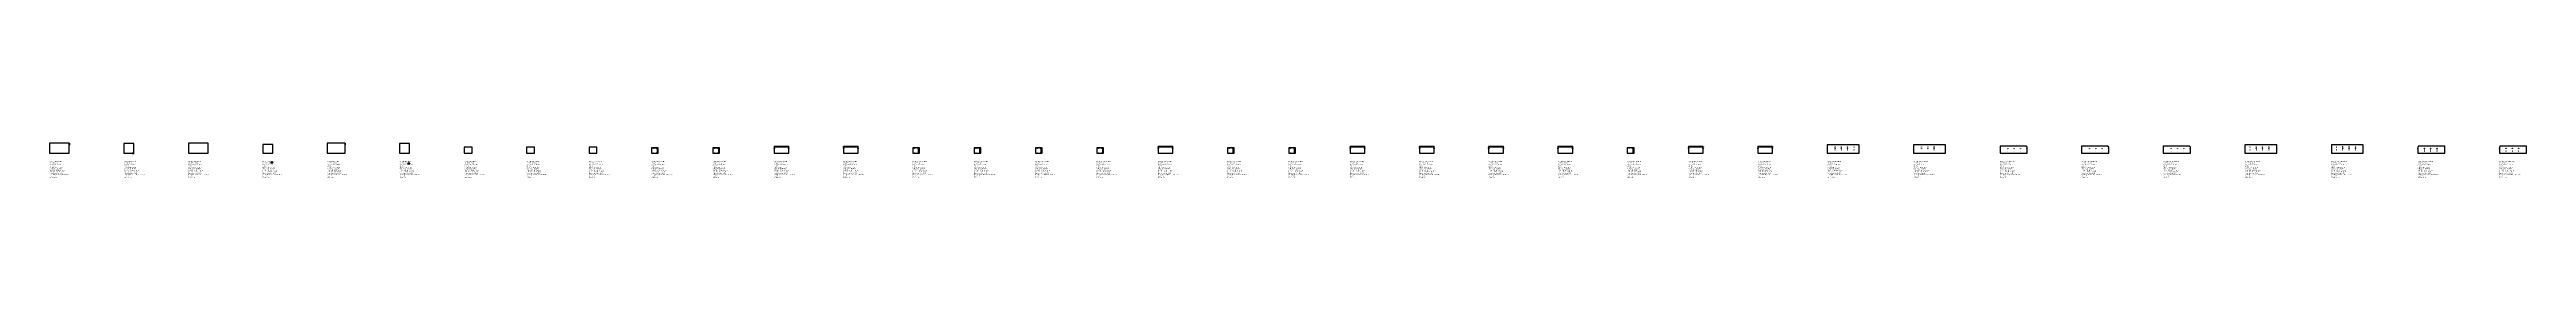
# Model space of a CAD drawing. Header units: inches. Extents: x 0 to 129167, y -1296 to 527.
import ezdxf

# ---------------------------------------------------------------- set-up
doc = ezdxf.new("R2010")
doc.units = ezdxf.units.IN
doc.header["$MEASUREMENT"] = 0
for name, color, linetype in [('BORDER_Z23P0RT1001', 7, 'Continuous'), ('HBORE_Z8P0', 4, 'Continuous'), ('NESTTEXT', 1, 'Continuous'), ('PLINEDIRECTION', 6, 'Continuous'), ('ROUTE_Z12P0RT1003', 7, 'Continuous'), ('ROUTE_Z23P5LT1016', 7, 'Continuous'), ('VBORE_Z12P0', 3, 'Continuous')]:
    doc.layers.add(name, color=color, linetype=linetype)
doc.styles.get("Standard").update_dxf_attribs({"font": 'arial.ttf'})

msp = doc.modelspace()

# ---------------------------------------------------------------- linework, layer by layer
at = {"layer": 'BORDER_Z23P0RT1001', "color": 2}
for points in [[(496.574, -15, -0.4142135624), (511.574, 0), (1029.498, 0), (1029.498, 521.998), (0, 521.998), (0, 0), (517.924, 0, -0.4142135624), (532.924, -15)], [(4117.122, -15, -0.4142135624), (4132.122, 0), (4396.296, 0), (4396.296, 499.498), (3874.298, 499.498), (3874.298, 0), (4138.472, 0, -0.4142135624), (4153.472, -15)], [(7737.67, -15, -0.4142135624), (7752.67, 0), (8270.594, 0), (8270.594, 521.998), (7241.096, 521.998), (7241.096, 0), (7759.02, 0, -0.4142135624), (7774.02, -15)], [(11358.218, -15, -0.4142135624), (11373.218, 0), (11637.392, 0), (11637.392, 449.498), (11115.394, 449.498), (11115.394, 0), (11379.568, 0, -0.4142135624), (11394.568, -15)], [(14928.766, -15, -0.4142135624), (14943.766, 0), (15411.69, 0), (15411.69, 521.998), (14482.192, 521.998), (14482.192, 0), (14950.116, 0, -0.4142135624), (14965.116, -15)], [(18499.314, -15, -0.4142135624), (18514.314, 0), (18778.488, 0), (18778.488, 499.498), (18256.49, 499.498), (18256.49, 0), (18520.664, 0, -0.4142135624), (18535.664, -15)], [(21810.112, -15, -0.4142135624), (21825.112, 0), (22033.286, 0), (22033.286, 317.998), (21623.288, 317.998), (21623.288, 0), (21831.462, 0, -0.4142135624), (21846.462, -15)], [(25064.91, -15, -0.4142135624), (25079.91, 0), (25288.084, 0), (25288.084, 317.998), (24878.086, 317.998), (24878.086, 0), (25086.26, 0, -0.4142135624), (25101.26, -15)], [(28319.708, -15, -0.4142135624), (28334.708, 0), (28542.882, 0), (28542.882, 317.998), (28132.884, 317.998), (28132.884, 0), (28341.058, 0, -0.4142135624), (28356.058, -15)], [(31546.5065, -15, -0.4142135624), (31561.5065, 0), (31741.681, 0), (31741.681, 271), (31387.682, 271), (31387.682, 0), (31567.8565, 0, -0.4142135624), (31582.8565, -15)], [(34745.3055, -15, -0.4142135624), (34760.3055, 0), (34940.48, 0), (34940.48, 271), (34586.481, 271), (34586.481, 0), (34766.6555, 0, -0.4142135624), (34781.6555, -15)], [(38151.605, -15, -0.4142135624), (38166.605, 0), (38554.28, 0), (38554.28, 353.999), (37785.28, 353.999), (37785.28, 0), (38172.955, 0, -0.4142135624), (38187.955, -15)], [(41765.405, -15, -0.4142135624), (41780.405, 0), (42168.08, 0), (42168.08, 353.999), (41399.08, 353.999), (41399.08, 0), (41786.755, 0, -0.4142135624), (41801.755, -15)], [(45171.7045, -15, -0.4142135624), (45186.7045, 0), (45366.879, 0), (45366.879, 271), (45012.88, 271), (45012.88, 0), (45193.0545, 0, -0.4142135624), (45208.0545, -15)], [(48370.5035, -15, -0.4142135624), (48385.5035, 0), (48565.678, 0), (48565.678, 271), (48211.679, 271), (48211.679, 0), (48391.8535, 0, -0.4142135624), (48406.8535, -15)], [(51569.3025, -15, -0.4142135624), (51584.3025, 0), (51764.477, 0), (51764.477, 271), (51410.478, 271), (51410.478, 0), (51590.6525, 0, -0.4142135624), (51605.6525, -15)], [(54768.1015, -15, -0.4142135624), (54783.1015, 0), (54963.276, 0), (54963.276, 271), (54609.277, 271), (54609.277, 0), (54789.4515, 0, -0.4142135624), (54804.4515, -15)], [(58174.401, -15, -0.4142135624), (58189.401, 0), (58577.076, 0), (58577.076, 353.999), (57808.076, 353.999), (57808.076, 0), (58195.751, 0, -0.4142135624), (58210.751, -15)], [(61580.7005, -15, -0.4142135624), (61595.7005, 0), (61775.875, 0), (61775.875, 271), (61421.876, 271), (61421.876, 0), (61602.0505, 0, -0.4142135624), (61617.0505, -15)], [(64779.4995, -15, -0.4142135624), (64794.4995, 0), (64974.674, 0), (64974.674, 271), (64620.675, 271), (64620.675, 0), (64800.8495, 0, -0.4142135624), (64815.8495, -15)], [(68185.799, -15, -0.4142135624), (68200.799, 0), (68588.474, 0), (68588.474, 353.999), (67819.474, 353.999), (67819.474, 0), (68207.149, 0, -0.4142135624), (68222.149, -15)], [(71799.599, -15, -0.4142135624), (71814.599, 0), (72202.274, 0), (72202.274, 353.999), (71433.274, 353.999), (71433.274, 0), (71820.949, 0, -0.4142135624), (71835.949, -15)], [(75413.399, -15, -0.4142135624), (75428.399, 0), (75816.074, 0), (75816.074, 353.999), (75047.074, 353.999), (75047.074, 0), (75434.749, 0, -0.4142135624), (75449.749, -15)], [(79027.199, -15, -0.4142135624), (79042.199, 0), (79429.874, 0), (79429.874, 353.999), (78660.874, 353.999), (78660.874, 0), (79048.549, 0, -0.4142135624), (79063.549, -15)], [(82433.4985, -15, -0.4142135624), (82448.4985, 0), (82628.673, 0), (82628.673, 271), (82274.674, 271), (82274.674, 0), (82454.8485, 0, -0.4142135624), (82469.8485, -15)], [(85839.798, -15, -0.4142135624), (85854.798, 0), (86242.473, 0), (86242.473, 353.999), (85473.473, 353.999), (85473.473, 0), (85861.148, 0, -0.4142135624), (85876.148, -15)], [(89453.598, -15, -0.4142135624), (89468.598, 0), (89856.273, 0), (89856.273, 353.999), (89087.273, 353.999), (89087.273, 0), (89474.948, 0, -0.4142135624), (89489.948, -15)], [(93513.898, -15, -0.4142135624), (93528.898, 0), (94363.073, 0), (94363.073, 429.999), (92701.073, 429.999), (92701.073, 0), (93535.248, 0, -0.4142135624), (93550.248, -15)], [(98020.698, -15, -0.4142135624), (98035.698, 0), (98869.873, 0), (98869.873, 429.999), (97207.873, 429.999), (97207.873, 0), (98042.048, 0, -0.4142135624), (98057.048, -15)], [(102402.498, -15, -0.4142135624), (102417.498, 0), (103126.673, 0), (103126.673, 337.999), (103103.673, 337.999), (103103.673, 358.999), (101714.673, 358.999), (101714.673, 0), (102423.848, 0, -0.4142135624), (102438.848, -15)], [(106659.298, -15, -0.4142135624), (106674.298, 0), (107383.473, 0), (107383.473, 337.999), (107360.473, 337.999), (107360.473, 358.999), (105971.473, 358.999), (105971.473, 0), (106680.648, 0, -0.4142135624), (106695.648, -15)], [(110916.098, -15, -0.4142135624), (110931.098, 0), (111640.273, 0), (111640.273, 337.999), (111617.273, 337.999), (111617.273, 358.999), (110228.273, 358.999), (110228.273, 0), (110937.448, 0, -0.4142135624), (110952.448, -15)], [(115297.898, -15, -0.4142135624), (115312.898, 0), (116147.073, 0), (116147.073, 429.999), (114485.073, 429.999), (114485.073, 0), (115319.248, 0, -0.4142135624), (115334.248, -15)], [(119804.698, -15, -0.4142135624), (119819.698, 0), (120653.873, 0), (120653.873, 429.999), (118991.873, 429.999), (118991.873, 0), (119826.048, 0, -0.4142135624), (119841.048, -15)], [(124186.498, -15, -0.4142135624), (124201.498, 0), (124910.673, 0), (124910.673, 358.999), (123521.673, 358.999), (123521.673, 337.999), (123498.673, 337.999), (123498.673, 0), (124207.848, 0, -0.4142135624), (124222.848, -15)], [(128443.298, -15, -0.4142135624), (128458.298, 0), (129167.473, 0), (129167.473, 358.999), (127778.473, 358.999), (127778.473, 337.999), (127755.473, 337.999), (127755.473, 0), (128464.648, 0, -0.4142135624), (128479.648, -15)]]:
    msp.add_lwpolyline(points, format="xyb", dxfattribs=at)
at = {"layer": 'HBORE_Z8P0', "color": 4}
for points in [[(31491.682, 271), (31491.682, 251), (31483.682, 251), (31483.682, 271), (31491.682, 271)], [(31483.682, 0), (31483.682, 20), (31491.682, 20), (31491.682, 0), (31483.682, 0)], [(31568.682, 271), (31568.682, 251), (31560.682, 251), (31560.682, 271), (31568.682, 271)], [(31560.682, 0), (31560.682, 20), (31568.682, 20), (31568.682, 0), (31560.682, 0)], [(31645.682, 271), (31645.682, 251), (31637.682, 251), (31637.682, 271), (31645.682, 271)], [(31637.682, 0), (31637.682, 20), (31645.682, 20), (31645.682, 0), (31637.682, 0)], [(34690.481, 271), (34690.481, 251), (34682.481, 251), (34682.481, 271), (34690.481, 271)], [(34682.481, 0), (34682.481, 20), (34690.481, 20), (34690.481, 0), (34682.481, 0)], [(34767.481, 271), (34767.481, 251), (34759.481, 251), (34759.481, 271), (34767.481, 271)], [(34759.481, 0), (34759.481, 20), (34767.481, 20), (34767.481, 0), (34759.481, 0)], [(34844.481, 271), (34844.481, 251), (34836.481, 251), (34836.481, 271), (34844.481, 271)], [(34836.481, 0), (34836.481, 20), (34844.481, 20), (34844.481, 0), (34836.481, 0)], [(37785.28, 257.999), (37805.28, 257.999), (37805.28, 249.999), (37785.28, 249.999), (37785.28, 257.999)], [(37785.28, 180.999), (37805.28, 180.999), (37805.28, 172.999), (37785.28, 172.999), (37785.28, 180.999)], [(37785.28, 103.999), (37805.28, 103.999), (37805.28, 95.999), (37785.28, 95.999), (37785.28, 103.999)], [(38554.28, 249.999), (38534.28, 249.999), (38534.28, 257.999), (38554.28, 257.999), (38554.28, 249.999)], [(38554.28, 172.999), (38534.28, 172.999), (38534.28, 180.999), (38554.28, 180.999), (38554.28, 172.999)], [(38554.28, 95.999), (38534.28, 95.999), (38534.28, 103.999), (38554.28, 103.999), (38554.28, 95.999)], [(41399.08, 257.999), (41419.08, 257.999), (41419.08, 249.999), (41399.08, 249.999), (41399.08, 257.999)], [(41399.08, 180.999), (41419.08, 180.999), (41419.08, 172.999), (41399.08, 172.999), (41399.08, 180.999)], [(41399.08, 103.999), (41419.08, 103.999), (41419.08, 95.999), (41399.08, 95.999), (41399.08, 103.999)], [(42168.08, 249.999), (42148.08, 249.999), (42148.08, 257.999), (42168.08, 257.999), (42168.08, 249.999)], [(42168.08, 172.999), (42148.08, 172.999), (42148.08, 180.999), (42168.08, 180.999), (42168.08, 172.999)], [(42168.08, 95.999), (42148.08, 95.999), (42148.08, 103.999), (42168.08, 103.999), (42168.08, 95.999)], [(45116.88, 271), (45116.88, 251), (45108.88, 251), (45108.88, 271), (45116.88, 271)], [(45108.88, 0), (45108.88, 20), (45116.88, 20), (45116.88, 0), (45108.88, 0)], [(45270.88, 271), (45270.88, 251), (45262.88, 251), (45262.88, 271), (45270.88, 271)], [(45262.88, 0), (45262.88, 20), (45270.88, 20), (45270.88, 0), (45262.88, 0)], [(48315.679, 271), (48315.679, 251), (48307.679, 251), (48307.679, 271), (48315.679, 271)], [(48307.679, 0), (48307.679, 20), (48315.679, 20), (48315.679, 0), (48307.679, 0)], [(48392.679, 271), (48392.679, 251), (48384.679, 251), (48384.679, 271), (48392.679, 271)], [(48384.679, 0), (48384.679, 20), (48392.679, 20), (48392.679, 0), (48384.679, 0)], [(48469.679, 271), (48469.679, 251), (48461.679, 251), (48461.679, 271), (48469.679, 271)], [(48461.679, 0), (48461.679, 20), (48469.679, 20), (48469.679, 0), (48461.679, 0)], [(51514.478, 271), (51514.478, 251), (51506.478, 251), (51506.478, 271), (51514.478, 271)], [(51506.478, 0), (51506.478, 20), (51514.478, 20), (51514.478, 0), (51506.478, 0)], [(51668.478, 271), (51668.478, 251), (51660.478, 251), (51660.478, 271), (51668.478, 271)], [(51660.478, 0), (51660.478, 20), (51668.478, 20), (51668.478, 0), (51660.478, 0)], [(54713.277, 271), (54713.277, 251), (54705.277, 251), (54705.277, 271), (54713.277, 271)], [(54705.277, 0), (54705.277, 20), (54713.277, 20), (54713.277, 0), (54705.277, 0)], [(54867.277, 271), (54867.277, 251), (54859.277, 251), (54859.277, 271), (54867.277, 271)], [(54859.277, 0), (54859.277, 20), (54867.277, 20), (54867.277, 0), (54859.277, 0)], [(57808.076, 257.999), (57828.076, 257.999), (57828.076, 249.999), (57808.076, 249.999), (57808.076, 257.999)], [(57808.076, 180.999), (57828.076, 180.999), (57828.076, 172.999), (57808.076, 172.999), (57808.076, 180.999)], [(57808.076, 103.999), (57828.076, 103.999), (57828.076, 95.999), (57808.076, 95.999), (57808.076, 103.999)], [(58577.076, 249.999), (58557.076, 249.999), (58557.076, 257.999), (58577.076, 257.999), (58577.076, 249.999)], [(58577.076, 172.999), (58557.076, 172.999), (58557.076, 180.999), (58577.076, 180.999), (58577.076, 172.999)], [(58577.076, 95.999), (58557.076, 95.999), (58557.076, 103.999), (58577.076, 103.999), (58577.076, 95.999)], [(61525.876, 271), (61525.876, 251), (61517.876, 251), (61517.876, 271), (61525.876, 271)], [(61517.876, 0), (61517.876, 20), (61525.876, 20), (61525.876, 0), (61517.876, 0)], [(61679.876, 271), (61679.876, 251), (61671.876, 251), (61671.876, 271), (61679.876, 271)], [(61671.876, 0), (61671.876, 20), (61679.876, 20), (61679.876, 0), (61671.876, 0)], [(64724.675, 271), (64724.675, 251), (64716.675, 251), (64716.675, 271), (64724.675, 271)], [(64716.675, 0), (64716.675, 20), (64724.675, 20), (64724.675, 0), (64716.675, 0)], [(64878.675, 271), (64878.675, 251), (64870.675, 251), (64870.675, 271), (64878.675, 271)], [(64870.675, 0), (64870.675, 20), (64878.675, 20), (64878.675, 0), (64870.675, 0)], [(67819.474, 257.999), (67839.474, 257.999), (67839.474, 249.999), (67819.474, 249.999), (67819.474, 257.999)], [(67819.474, 180.999), (67839.474, 180.999), (67839.474, 172.999), (67819.474, 172.999), (67819.474, 180.999)], [(67819.474, 103.999), (67839.474, 103.999), (67839.474, 95.999), (67819.474, 95.999), (67819.474, 103.999)], [(68588.474, 249.999), (68568.474, 249.999), (68568.474, 257.999), (68588.474, 257.999), (68588.474, 249.999)], [(68588.474, 172.999), (68568.474, 172.999), (68568.474, 180.999), (68588.474, 180.999), (68588.474, 172.999)], [(68588.474, 95.999), (68568.474, 95.999), (68568.474, 103.999), (68588.474, 103.999), (68588.474, 95.999)], [(71433.274, 257.999), (71453.274, 257.999), (71453.274, 249.999), (71433.274, 249.999), (71433.274, 257.999)], [(71433.274, 180.999), (71453.274, 180.999), (71453.274, 172.999), (71433.274, 172.999), (71433.274, 180.999)], [(71433.274, 103.999), (71453.274, 103.999), (71453.274, 95.999), (71433.274, 95.999), (71433.274, 103.999)], [(72202.274, 249.999), (72182.274, 249.999), (72182.274, 257.999), (72202.274, 257.999), (72202.274, 249.999)], [(72202.274, 172.999), (72182.274, 172.999), (72182.274, 180.999), (72202.274, 180.999), (72202.274, 172.999)], [(72202.274, 95.999), (72182.274, 95.999), (72182.274, 103.999), (72202.274, 103.999), (72202.274, 95.999)], [(75047.074, 257.999), (75067.074, 257.999), (75067.074, 249.999), (75047.074, 249.999), (75047.074, 257.999)], [(75047.074, 180.999), (75067.074, 180.999), (75067.074, 172.999), (75047.074, 172.999), (75047.074, 180.999)], [(75047.074, 103.999), (75067.074, 103.999), (75067.074, 95.999), (75047.074, 95.999), (75047.074, 103.999)], [(75816.074, 249.999), (75796.074, 249.999), (75796.074, 257.999), (75816.074, 257.999), (75816.074, 249.999)], [(75816.074, 172.999), (75796.074, 172.999), (75796.074, 180.999), (75816.074, 180.999), (75816.074, 172.999)], [(75816.074, 95.999), (75796.074, 95.999), (75796.074, 103.999), (75816.074, 103.999), (75816.074, 95.999)], [(78660.874, 257.999), (78680.874, 257.999), (78680.874, 249.999), (78660.874, 249.999), (78660.874, 257.999)], [(78660.874, 180.999), (78680.874, 180.999), (78680.874, 172.999), (78660.874, 172.999), (78660.874, 180.999)], [(78660.874, 103.999), (78680.874, 103.999), (78680.874, 95.999), (78660.874, 95.999), (78660.874, 103.999)], [(79429.874, 249.999), (79409.874, 249.999), (79409.874, 257.999), (79429.874, 257.999), (79429.874, 249.999)], [(79429.874, 172.999), (79409.874, 172.999), (79409.874, 180.999), (79429.874, 180.999), (79429.874, 172.999)], [(79429.874, 95.999), (79409.874, 95.999), (79409.874, 103.999), (79429.874, 103.999), (79429.874, 95.999)], [(82378.674, 271), (82378.674, 251), (82370.674, 251), (82370.674, 271), (82378.674, 271)], [(82370.674, 0), (82370.674, 20), (82378.674, 20), (82378.674, 0), (82370.674, 0)], [(82532.674, 271), (82532.674, 251), (82524.674, 251), (82524.674, 271), (82532.674, 271)], [(82524.674, 0), (82524.674, 20), (82532.674, 20), (82532.674, 0), (82524.674, 0)], [(85473.473, 257.999), (85493.473, 257.999), (85493.473, 249.999), (85473.473, 249.999), (85473.473, 257.999)], [(85473.473, 180.999), (85493.473, 180.999), (85493.473, 172.999), (85473.473, 172.999), (85473.473, 180.999)], [(85473.473, 103.999), (85493.473, 103.999), (85493.473, 95.999), (85473.473, 95.999), (85473.473, 103.999)], [(86242.473, 249.999), (86222.473, 249.999), (86222.473, 257.999), (86242.473, 257.999), (86242.473, 249.999)], [(86242.473, 172.999), (86222.473, 172.999), (86222.473, 180.999), (86242.473, 180.999), (86242.473, 172.999)], [(86242.473, 95.999), (86222.473, 95.999), (86222.473, 103.999), (86242.473, 103.999), (86242.473, 95.999)], [(89087.273, 257.999), (89107.273, 257.999), (89107.273, 249.999), (89087.273, 249.999), (89087.273, 257.999)], [(89087.273, 180.999), (89107.273, 180.999), (89107.273, 172.999), (89087.273, 172.999), (89087.273, 180.999)], [(89087.273, 103.999), (89107.273, 103.999), (89107.273, 95.999), (89087.273, 95.999), (89087.273, 103.999)], [(89856.273, 249.999), (89836.273, 249.999), (89836.273, 257.999), (89856.273, 257.999), (89856.273, 249.999)], [(89856.273, 172.999), (89836.273, 172.999), (89836.273, 180.999), (89856.273, 180.999), (89856.273, 172.999)], [(89856.273, 95.999), (89836.273, 95.999), (89836.273, 103.999), (89856.273, 103.999), (89856.273, 95.999)]]:
    msp.add_lwpolyline(points, close=True, dxfattribs=at)
at = {"layer": 'PLINEDIRECTION', "color": 6}
for points in [[(1029.5, 526.998), (1035.85, 526.998), (1035.85, 501.598), (1039.025, 514.298), (1032.675, 514.298), (1035.85, 501.598), (1037.4375, 514.298), (1034.2625, 514.298), (1035.85, 501.598)], [(15411.692, 526.998), (15418.042, 526.998), (15418.042, 501.598), (15421.217, 514.298), (15414.867, 514.298), (15418.042, 501.598), (15419.6295, 514.298), (15416.4545, 514.298), (15418.042, 501.598)], [(31697.582, 274), (31697.582, 267.65), (31722.982, 267.65), (31710.282, 270.825), (31710.282, 264.475), (31722.982, 267.65), (31710.282, 269.2375), (31710.282, 266.0625), (31722.982, 267.65)], [(34896.381, 274), (34896.381, 267.65), (34921.781, 267.65), (34909.081, 270.825), (34909.081, 264.475), (34921.781, 267.65), (34909.081, 269.2375), (34909.081, 266.0625), (34921.781, 267.65)], [(37781.28, 309.899), (37787.63, 309.899), (37787.63, 335.299), (37784.455, 322.599), (37790.805, 322.599), (37787.63, 335.299), (37786.0425, 322.599), (37789.2175, 322.599), (37787.63, 335.299)], [(41395.08, 309.899), (41401.43, 309.899), (41401.43, 335.299), (41398.255, 322.599), (41404.605, 322.599), (41401.43, 335.299), (41399.8425, 322.599), (41403.0175, 322.599), (41401.43, 335.299)], [(45322.78, 275), (45322.78, 268.65), (45348.18, 268.65), (45335.48, 271.825), (45335.48, 265.475), (45348.18, 268.65), (45335.48, 270.2375), (45335.48, 267.0625), (45348.18, 268.65)], [(48521.579, 274), (48521.579, 267.65), (48546.979, 267.65), (48534.279, 270.825), (48534.279, 264.475), (48546.979, 267.65), (48534.279, 269.2375), (48534.279, 266.0625), (48546.979, 267.65)], [(51720.378, 275), (51720.378, 268.65), (51745.778, 268.65), (51733.078, 271.825), (51733.078, 265.475), (51745.778, 268.65), (51733.078, 270.2375), (51733.078, 267.0625), (51745.778, 268.65)], [(54919.177, 275), (54919.177, 268.65), (54944.577, 268.65), (54931.877, 271.825), (54931.877, 265.475), (54944.577, 268.65), (54931.877, 270.2375), (54931.877, 267.0625), (54944.577, 268.65)], [(57804.076, 309.899), (57810.426, 309.899), (57810.426, 335.299), (57807.251, 322.599), (57813.601, 322.599), (57810.426, 335.299), (57808.8385, 322.599), (57812.0135, 322.599), (57810.426, 335.299)], [(61731.776, 275), (61731.776, 268.65), (61757.176, 268.65), (61744.476, 271.825), (61744.476, 265.475), (61757.176, 268.65), (61744.476, 270.2375), (61744.476, 267.0625), (61757.176, 268.65)], [(64930.575, 275), (64930.575, 268.65), (64955.975, 268.65), (64943.275, 271.825), (64943.275, 265.475), (64955.975, 268.65), (64943.275, 270.2375), (64943.275, 267.0625), (64955.975, 268.65)], [(67815.474, 309.899), (67821.824, 309.899), (67821.824, 335.299), (67818.649, 322.599), (67824.999, 322.599), (67821.824, 335.299), (67820.2365, 322.599), (67823.4115, 322.599), (67821.824, 335.299)], [(71429.274, 309.899), (71435.624, 309.899), (71435.624, 335.299), (71432.449, 322.599), (71438.799, 322.599), (71435.624, 335.299), (71434.0365, 322.599), (71437.2115, 322.599), (71435.624, 335.299)], [(75043.074, 309.899), (75049.424, 309.899), (75049.424, 335.299), (75046.249, 322.599), (75052.599, 322.599), (75049.424, 335.299), (75047.8365, 322.599), (75051.0115, 322.599), (75049.424, 335.299)], [(78656.874, 309.899), (78663.224, 309.899), (78663.224, 335.299), (78660.049, 322.599), (78666.399, 322.599), (78663.224, 335.299), (78661.6365, 322.599), (78664.8115, 322.599), (78663.224, 335.299)], [(82584.574, 275), (82584.574, 268.65), (82609.974, 268.65), (82597.274, 271.825), (82597.274, 265.475), (82609.974, 268.65), (82597.274, 270.2375), (82597.274, 267.0625), (82609.974, 268.65)], [(85469.473, 309.899), (85475.823, 309.899), (85475.823, 335.299), (85472.648, 322.599), (85478.998, 322.599), (85475.823, 335.299), (85474.2355, 322.599), (85477.4105, 322.599), (85475.823, 335.299)], [(89083.273, 309.899), (89089.623, 309.899), (89089.623, 335.299), (89086.448, 322.599), (89092.798, 322.599), (89089.623, 335.299), (89088.0355, 322.599), (89091.2105, 322.599), (89089.623, 335.299)], [(4401.298, -0.002), (4401.298, -6.352), (4375.898, -6.352), (4388.598, -9.527), (4388.598, -3.177), (4375.898, -6.352), (4388.598, -7.9395), (4388.598, -4.7645), (4375.898, -6.352)], [(11642.394, -480.002), (11642.394, -486.352), (11616.994, -486.352), (11629.694, -489.527), (11629.694, -483.177), (11616.994, -486.352), (11629.694, -487.9395), (11629.694, -484.7645), (11616.994, -486.352)], [(18783.49, -530.002), (18783.49, -536.352), (18758.09, -536.352), (18770.79, -539.527), (18770.79, -533.177), (18758.09, -536.352), (18770.79, -537.9395), (18770.79, -534.7645), (18758.09, -536.352)]]:
    msp.add_lwpolyline(points, dxfattribs=at)
at = {"layer": 'ROUTE_Z12P0RT1003', "color": 3}
for points in [[(31697.582, 274), (31710.682, 274), (31710.682, -3), (31697.582, -3), (31697.582, 274)], [(34896.381, 274), (34909.481, 274), (34909.481, -3), (34896.381, -3), (34896.381, 274)], [(37781.28, 309.899), (37781.28, 322.999), (38558.28, 322.999), (38558.28, 309.899), (37781.28, 309.899)], [(41395.08, 309.899), (41395.08, 322.999), (42172.08, 322.999), (42172.08, 309.899), (41395.08, 309.899)], [(45322.78, 275), (45335.88, 275), (45335.88, -4), (45322.78, -4), (45322.78, 275)], [(48521.579, 274), (48534.679, 274), (48534.679, -3), (48521.579, -3), (48521.579, 274)], [(51720.378, 275), (51733.478, 275), (51733.478, -4), (51720.378, -4), (51720.378, 275)], [(54919.177, 275), (54932.277, 275), (54932.277, -4), (54919.177, -4), (54919.177, 275)], [(57804.076, 309.899), (57804.076, 322.999), (58581.076, 322.999), (58581.076, 309.899), (57804.076, 309.899)], [(61731.776, 275), (61744.876, 275), (61744.876, -4), (61731.776, -4), (61731.776, 275)], [(64930.575, 275), (64943.675, 275), (64943.675, -4), (64930.575, -4), (64930.575, 275)], [(67815.474, 309.899), (67815.474, 322.999), (68592.474, 322.999), (68592.474, 309.899), (67815.474, 309.899)], [(71429.274, 309.899), (71429.274, 322.999), (72206.274, 322.999), (72206.274, 309.899), (71429.274, 309.899)], [(75043.074, 309.899), (75043.074, 322.999), (75820.074, 322.999), (75820.074, 309.899), (75043.074, 309.899)], [(78656.874, 309.899), (78656.874, 322.999), (79433.874, 322.999), (79433.874, 309.899), (78656.874, 309.899)], [(82584.574, 275), (82597.674, 275), (82597.674, -4), (82584.574, -4), (82584.574, 275)], [(85469.473, 309.899), (85469.473, 322.999), (86246.473, 322.999), (86246.473, 309.899), (85469.473, 309.899)], [(89083.273, 309.899), (89083.273, 322.999), (89860.273, 322.999), (89860.273, 309.899), (89083.273, 309.899)]]:
    msp.add_lwpolyline(points, close=True, dxfattribs=at)
at = {"layer": 'ROUTE_Z23P5LT1016', "color": 1}
for points in [[(1029.5, 526.998), (1029.5, 521.998), (1029.5, 431.998), (1050.5, 431.998), (1050.5, 526.998)], [(15411.692, 526.998), (15411.692, 521.998), (15411.692, 431.998), (15432.692, 431.998), (15432.692, 526.998)], [(4401.298, -0.002), (4396.298, -0.002), (4306.298, -0.002), (4306.298, -21.002), (4401.298, -21.002)], [(11642.394, -480.002), (11637.394, -480.002), (11547.394, -480.002), (11547.394, -501.002), (11642.394, -501.002)], [(18783.49, -530.002), (18778.49, -530.002), (18688.49, -530.002), (18688.49, -551.002), (18783.49, -551.002)]]:
    msp.add_lwpolyline(points, dxfattribs=at)
at = {"layer": 'VBORE_Z12P0', "color": 3}
for centre in [(93109.073, 324.999), (93109.073, 247.999), (93109.073, 170.999), (93438.7397, 324.999), (93438.7397, 247.999), (93438.7397, 170.999), (93768.4063, 324.999), (93768.4063, 247.999), (93768.4063, 170.999), (94101.573, 308.999), (94101.573, 170.999), (97615.873, 324.999), (97615.873, 247.999), (97615.873, 170.999), (97945.5397, 324.999), (97945.5397, 247.999), (97945.5397, 170.999), (98275.2063, 324.999), (98275.2063, 247.999), (98275.2063, 170.999), (98608.373, 308.999), (98608.373, 170.999), (102122.673, 253.999), (102122.673, 176.999), (102122.673, 99.999), (102452.3397, 253.999), (102452.3397, 176.999), (102452.3397, 99.999), (102782.0063, 253.999), (102782.0063, 176.999), (102782.0063, 99.999), (103115.173, 237.999), (103115.173, 99.999), (106379.473, 253.999), (106379.473, 176.999), (106379.473, 99.999), (106709.1397, 253.999), (106709.1397, 176.999), (106709.1397, 99.999), (107038.8063, 253.999), (107038.8063, 176.999), (107038.8063, 99.999), (107371.973, 237.999), (107371.973, 99.999), (110636.273, 253.999), (110636.273, 99.999), (110965.9397, 253.999), (110965.9397, 99.999), (111295.6063, 253.999), (111295.6063, 99.999), (111628.773, 237.999), (111628.773, 99.999), (114746.573, 308.999), (114746.573, 170.999), (115079.7397, 324.999), (115079.7397, 247.999), (115079.7397, 170.999), (115409.4063, 324.999), (115409.4063, 247.999), (115409.4063, 170.999), (115739.073, 324.999), (115739.073, 247.999), (115739.073, 170.999), (119253.373, 308.999), (119253.373, 170.999), (119586.5397, 324.999), (119586.5397, 247.999), (119586.5397, 170.999), (119916.2063, 324.999), (119916.2063, 247.999), (119916.2063, 170.999), (120245.873, 324.999), (120245.873, 247.999), (120245.873, 170.999), (123510.173, 237.999), (123510.173, 99.999), (123843.3397, 253.999), (123843.3397, 176.999), (123843.3397, 99.999), (124173.0063, 253.999), (124173.0063, 176.999), (124173.0063, 99.999), (124502.673, 253.999), (124502.673, 176.999), (124502.673, 99.999), (127766.973, 237.999), (127766.973, 99.999), (128100.1397, 253.999), (128100.1397, 99.999), (128429.8063, 253.999), (128429.8063, 99.999), (128759.473, 253.999), (128759.473, 99.999)]:
    msp.add_circle(centre, 4, dxfattribs=at)

# ---------------------------------------------------------------- texts
at = {"layer": 'NESTTEXT', "color": 1}
for s, p in [('Quantity: 1', (0, -685.8)), ('CutPanelLength: 1029.49800', (0, -762)), ('CutPanelWidth: 521.99800', (0, -838.2)), ('Part Name: Base Adj Shelf', (0, -457.2)), ('File Name: 03ILJ201', (0, -533.4)), ('Face 6 File Name: 03ILJ301', (0, -609.6)), ('Finished Part Length: 1029.50000', (0, -914.4)), ('Finished Part Width: 522.00000', (0, -990.6)), ('Product: Base 3 Door  LH 02', (0, -1066.8)), ('Row_ID: 134', (0, -1219.2)), ('Machine Point: 1', (0, -1295.4)), ('ID: e12ffa4b-8fe0-4dc2-ab3d-1150c878822b', (0, -1143)), ('Quantity: 1', (3874.298, -685.8)), ('CutPanelLength: 521.99800', (3874.298, -762)), ('CutPanelWidth: 499.49800', (3874.298, -838.2)), ('Part Name: Base Adj Shelf', (3874.298, -457.2)), ('File Name: 03ILNQ01', (3874.298, -533.4)), ('Face 6 File Name: 03ILNR01', (3874.298, -609.6)), ('Finished Part Length: 522.00000', (3874.298, -914.4)), ('Finished Part Width: 499.50000', (3874.298, -990.6)), ('Product: Base 3 Door  RH 02', (3874.298, -1066.8)), ('Row_ID: 97', (3874.298, -1219.2)), ('Machine Point: 1', (3874.298, -1295.4)), ('ID: e475a4e9-f417-4811-8ad3-1150c876b794', (3874.298, -1143)), ('Quantity: 1', (7241.096, -685.8)), ('CutPanelLength: 1029.49800', (7241.096, -762)), ('CutPanelWidth: 521.99800', (7241.096, -838.2)), ('Part Name: Base Adj Shelf', (7241.096, -457.2)), ('File Name: 03ILNK01', (7241.096, -533.4)), ('Face 6 File Name: 03ILNL01', (7241.096, -609.6)), ('Finished Part Length: 1029.50000', (7241.096, -914.4)), ('Finished Part Width: 522.00000', (7241.096, -990.6)), ('Product: Base 3 Door  RH 02', (7241.096, -1066.8)), ('Row_ID: 98', (7241.096, -1219.2)), ('Machine Point: 1', (7241.096, -1295.4)), ('ID: 91d84029-fb35-455f-800e-1150c8768948', (7241.096, -1143)), ('Quantity: 1', (11115.394, -685.8)), ('CutPanelLength: 521.99800', (11115.394, -762)), ('CutPanelWidth: 449.49800', (11115.394, -838.2)), ('Part Name: Base Adj Shelf', (11115.394, -457.2)), ('File Name: 03IM4W01', (11115.394, -533.4)), ('Face 6 File Name: 03IM4X01', (11115.394, -609.6)), ('Finished Part Length: 522.00000', (11115.394, -914.4)), ('Finished Part Width: 449.50000', (11115.394, -990.6)), ('Product: Base 3 Door  BW 02', (11115.394, -1066.8)), ('Row_ID: 23', (11115.394, -1219.2)), ('Machine Point: 1', (11115.394, -1295.4)), ('ID: 5697cba4-c19f-4b31-aeb8-1150c86f5a39', (11115.394, -1143)), ('Quantity: 1', (14482.192, -685.8)), ('CutPanelLength: 929.49800', (14482.192, -762)), ('CutPanelWidth: 521.99800', (14482.192, -838.2)), ('Part Name: Base Adj Shelf', (14482.192, -457.2)), ('File Name: 03IM4Q01', (14482.192, -533.4)), ('Face 6 File Name: 03IM4R01', (14482.192, -609.6)), ('Finished Part Length: 929.50000', (14482.192, -914.4)), ('Finished Part Width: 522.00000', (14482.192, -990.6)), ('Product: Base 3 Door  BW 02', (14482.192, -1066.8)), ('Row_ID: 24', (14482.192, -1219.2)), ('Machine Point: 1', (14482.192, -1295.4)), ('ID: 0d7d8fb7-70f7-4f33-9616-1150c86f2d27', (14482.192, -1143)), ('Quantity: 1', (18256.49, -685.8)), ('CutPanelLength: 521.99800', (18256.49, -762)), ('CutPanelWidth: 499.49800', (18256.49, -838.2)), ('Part Name: Base Adj Shelf', (18256.49, -457.2)), ('File Name: 03ILJ801', (18256.49, -533.4)), ('Face 6 File Name: 03ILJ901', (18256.49, -609.6)), ('Finished Part Length: 522.00000', (18256.49, -914.4)), ('Finished Part Width: 499.50000', (18256.49, -990.6)), ('Product: Base 3 Door  LH 02', (18256.49, -1066.8)), ('Row_ID: 133', (18256.49, -1219.2)), ('Machine Point: 1', (18256.49, -1295.4)), ('ID: be28ab8a-e68f-4ae7-9285-1150c878aff9', (18256.49, -1143)), ('Quantity: 1', (21623.288, -685.8)), ('CutPanelLength: 409.99800', (21623.288, -762)), ('CutPanelWidth: 317.99800', (21623.288, -838.2)), ('Part Name: Upper Adj Shelf', (21623.288, -457.2)), ('File Name: 03ILWE01', (21623.288, -533.4)), ('Face 6 File Name: 03ILWF01', (21623.288, -609.6)), ('Finished Part Length: 410.00000', (21623.288, -914.4)), ('Finished Part Width: 318.00000', (21623.288, -990.6)), ('Product: Upper 1 Door  RH 06', (21623.288, -1066.8)), ('Row_ID: 173', (21623.288, -1219.2)), ('Machine Point: 1', (21623.288, -1295.4)), ('ID: 332345ca-45a5-46ea-a4de-1150c87af80a', (21623.288, -1143)), ('Quantity: 1', (24878.086, -685.8)), ('CutPanelLength: 409.99800', (24878.086, -762)), ('CutPanelWidth: 317.99800', (24878.086, -838.2)), ('Part Name: Upper Adj Shelf', (24878.086, -457.2)), ('File Name: 03IM6E01', (24878.086, -533.4)), ('Face 6 File Name: 03IM6F01', (24878.086, -609.6)), ('Finished Part Length: 410.00000', (24878.086, -914.4)), ('Finished Part Width: 318.00000', (24878.086, -990.6)), ('Product: Upper 1 Door  BW 06', (24878.086, -1066.8)), ('Row_ID: 52', (24878.086, -1219.2)), ('Machine Point: 1', (24878.086, -1295.4)), ('ID: 333b64b0-f143-4485-8d69-1150c8714f76', (24878.086, -1143)), ('Quantity: 1', (28132.884, -685.8)), ('CutPanelLength: 409.99800', (28132.884, -762)), ('CutPanelWidth: 317.99800', (28132.884, -838.2)), ('Part Name: Upper Adj Shelf', (28132.884, -457.2)), ('File Name: 03IMBW01', (28132.884, -533.4)), ('Face 6 File Name: 03IMBX01', (28132.884, -609.6)), ('Finished Part Length: 410.00000', (28132.884, -914.4)), ('Finished Part Width: 318.00000', (28132.884, -990.6)), ('Product: Upper 1 Door  LH 06', (28132.884, -1066.8)), ('Row_ID: 74', (28132.884, -1219.2)), ('Machine Point: 1', (28132.884, -1295.4)), ('ID: 6cc47a96-53f2-402f-b9e3-1150c873eeab', (28132.884, -1143)), ('Quantity: 1', (31387.682, -685.8)), ('CutPanelLength: 353.99900', (31387.682, -762)), ('CutPanelWidth: 271.00000', (31387.682, -838.2)), ('Part Name: Upper Fixed Shelf', (31387.682, -457.2)), ('File Name: 03ILP802', (31387.682, -533.4)), ('Face 6 File Name: 03ILP902', (31387.682, -609.6)), ('Finished Part Length: 354.00000', (31387.682, -914.4)), ('Finished Part Width: 271.00000', (31387.682, -990.6)), ('Product: Upper Open  LH 04', (31387.682, -1066.8)), ('Row_ID: 182', (31387.682, -1219.2)), ('Machine Point: 1', (31387.682, -1295.4)), ('ID: 7649b25a-be5d-4059-a6c3-1150c87b998e', (31387.682, -1143)), ('Quantity: 1', (34586.481, -685.8)), ('CutPanelLength: 353.99900', (34586.481, -762)), ('CutPanelWidth: 271.00000', (34586.481, -838.2)), ('Part Name: Upper Fixed Shelf', (34586.481, -457.2)), ('File Name: 03ILP803', (34586.481, -533.4)), ('Face 6 File Name: 03ILP903', (34586.481, -609.6)), ('Finished Part Length: 354.00000', (34586.481, -914.4)), ('Finished Part Width: 271.00000', (34586.481, -990.6)), ('Product: Upper Open  LH 04', (34586.481, -1066.8)), ('Row_ID: 181', (34586.481, -1219.2)), ('Machine Point: 1', (34586.481, -1295.4)), ('ID: df4531c3-157f-455e-a74f-1150c87b998e', (34586.481, -1143)), ('Quantity: 1', (37785.28, -685.8)), ('CutPanelLength: 769.00000', (37785.28, -762)), ('CutPanelWidth: 353.99900', (37785.28, -838.2)), ('Part Name: Upper Fixed Shelf', (37785.28, -457.2)), ('File Name: 03IM1E02', (37785.28, -533.4)), ('Face 6 File Name: 03IM1F02', (37785.28, -609.6)), ('Finished Part Length: 769.00000', (37785.28, -914.4)), ('Finished Part Width: 354.00000', (37785.28, -990.6)), ('Product: Upper Open  BW 05', (37785.28, -1066.8)), ('Row_ID: 37', (37785.28, -1219.2)), ('Machine Point: 1', (37785.28, -1295.4)), ('ID: dab3179d-3d7e-46a7-b500-1150c86fd3ca', (37785.28, -1143)), ('Quantity: 1', (41399.08, -685.8)), ('CutPanelLength: 769.00000', (41399.08, -762)), ('CutPanelWidth: 353.99900', (41399.08, -838.2)), ('Part Name: Upper Fixed Shelf', (41399.08, -457.2)), ('File Name: 03IM1E03', (41399.08, -533.4)), ('Face 6 File Name: 03IM1F03', (41399.08, -609.6)), ('Finished Part Length: 769.00000', (41399.08, -914.4)), ('Finished Part Width: 354.00000', (41399.08, -990.6)), ('Product: Upper Open  BW 05', (41399.08, -1066.8)), ('Row_ID: 36', (41399.08, -1219.2)), ('Machine Point: 1', (41399.08, -1295.4)), ('ID: 79fa748b-a27d-4d78-b4c8-1150c86fd44a', (41399.08, -1143)), ('Quantity: 1', (45012.88, -685.8)), ('CutPanelLength: 353.99900', (45012.88, -762)), ('CutPanelWidth: 271.00000', (45012.88, -838.2)), ('Part Name: Upper Fixed Shelf', (45012.88, -457.2)), ('File Name: 03IM2Q03', (45012.88, -533.4)), ('Face 6 File Name: 03IM2R03', (45012.88, -609.6)), ('Finished Part Length: 354.00000', (45012.88, -914.4)), ('Finished Part Width: 271.00000', (45012.88, -990.6)), ('Product: Upper Open  BW 04', (45012.88, -1066.8)), ('Row_ID: 45', (45012.88, -1219.2)), ('Machine Point: 1', (45012.88, -1295.4)), ('ID: b7f18d78-8bf1-43f8-bc12-1150c8706529', (45012.88, -1143)), ('Quantity: 1', (48211.679, -685.8)), ('CutPanelLength: 353.99900', (48211.679, -762)), ('CutPanelWidth: 271.00000', (48211.679, -838.2)), ('Part Name: Upper Fixed Shelf', (48211.679, -457.2)), ('File Name: 03ILP801', (48211.679, -533.4)), ('Face 6 File Name: 03ILP901', (48211.679, -609.6)), ('Finished Part Length: 354.00000', (48211.679, -914.4)), ('Finished Part Width: 271.00000', (48211.679, -990.6)), ('Product: Upper Open  LH 04', (48211.679, -1066.8)), ('Row_ID: 183', (48211.679, -1219.2)), ('Machine Point: 1', (48211.679, -1295.4)), ('ID: 370da24c-49d4-449c-91ab-1150c87b93b8', (48211.679, -1143)), ('Quantity: 1', (51410.478, -685.8)), ('CutPanelLength: 353.99900', (51410.478, -762)), ('CutPanelWidth: 271.00000', (51410.478, -838.2)), ('Part Name: Upper Fixed Shelf', (51410.478, -457.2)), ('File Name: 03IM2Q01', (51410.478, -533.4)), ('Face 6 File Name: 03IM2R01', (51410.478, -609.6)), ('Finished Part Length: 354.00000', (51410.478, -914.4)), ('Finished Part Width: 271.00000', (51410.478, -990.6)), ('Product: Upper Open  BW 04', (51410.478, -1066.8)), ('Row_ID: 47', (51410.478, -1219.2)), ('Machine Point: 1', (51410.478, -1295.4)), ('ID: 7df8d957-9d7c-4b4d-b0ce-1150c8706026', (51410.478, -1143)), ('Quantity: 1', (54609.277, -685.8)), ('CutPanelLength: 353.99900', (54609.277, -762)), ('CutPanelWidth: 271.00000', (54609.277, -838.2)), ('Part Name: Upper Fixed Shelf', (54609.277, -457.2)), ('File Name: 03IM2Q02', (54609.277, -533.4)), ('Face 6 File Name: 03IM2R02', (54609.277, -609.6)), ('Finished Part Length: 354.00000', (54609.277, -914.4)), ('Finished Part Width: 271.00000', (54609.277, -990.6)), ('Product: Upper Open  BW 04', (54609.277, -1066.8)), ('Row_ID: 46', (54609.277, -1219.2)), ('Machine Point: 1', (54609.277, -1295.4)), ('ID: 63feaa86-dc6b-4ec0-8545-1150c87064a7', (54609.277, -1143)), ('Quantity: 1', (57808.076, -685.8)), ('CutPanelLength: 769.00000', (57808.076, -762)), ('CutPanelWidth: 353.99900', (57808.076, -838.2)), ('Part Name: Upper Fixed Shelf', (57808.076, -457.2)), ('File Name: 03IM0E03', (57808.076, -533.4)), ('Face 6 File Name: 03IM0F03', (57808.076, -609.6)), ('Finished Part Length: 769.00000', (57808.076, -914.4)), ('Finished Part Width: 354.00000', (57808.076, -990.6)), ('Product: Upper Open  RH 05', (57808.076, -1066.8)), ('Row_ID: 166', (57808.076, -1219.2)), ('Machine Point: 1', (57808.076, -1295.4)), ('ID: 7af1c455-b10d-4b4b-9198-1150c87a233b', (57808.076, -1143)), ('Quantity: 1', (61421.876, -685.8)), ('CutPanelLength: 353.99900', (61421.876, -762)), ('CutPanelWidth: 271.00000', (61421.876, -838.2)), ('Part Name: Upper Fixed Shelf', (61421.876, -457.2)), ('File Name: 03ILXE01', (61421.876, -533.4)), ('Face 6 File Name: 03ILXF01', (61421.876, -609.6)), ('Finished Part Length: 354.00000', (61421.876, -914.4)), ('Finished Part Width: 271.00000', (61421.876, -990.6)), ('Product: Upper Open  RH 04', (61421.876, -1066.8)), ('Row_ID: 161', (61421.876, -1219.2)), ('Machine Point: 1', (61421.876, -1295.4)), ('ID: 7e038b07-e20d-4ecb-835a-1150c8795d5b', (61421.876, -1143)), ('Quantity: 1', (64620.675, -685.8)), ('CutPanelLength: 353.99900', (64620.675, -762)), ('CutPanelWidth: 271.00000', (64620.675, -838.2)), ('Part Name: Upper Fixed Shelf', (64620.675, -457.2)), ('File Name: 03ILXE02', (64620.675, -533.4)), ('Face 6 File Name: 03ILXF02', (64620.675, -609.6)), ('Finished Part Length: 354.00000', (64620.675, -914.4)), ('Finished Part Width: 271.00000', (64620.675, -990.6)), ('Product: Upper Open  RH 04', (64620.675, -1066.8)), ('Row_ID: 160', (64620.675, -1219.2)), ('Machine Point: 1', (64620.675, -1295.4)), ('ID: 62afffef-3ed7-49e1-a5a4-1150c879635c', (64620.675, -1143)), ('Quantity: 1', (67819.474, -685.8)), ('CutPanelLength: 769.00000', (67819.474, -762)), ('CutPanelWidth: 353.99900', (67819.474, -838.2)), ('Part Name: Upper Fixed Shelf', (67819.474, -457.2)), ('File Name: 03IM1E01', (67819.474, -533.4)), ('Face 6 File Name: 03IM1F01', (67819.474, -609.6)), ('Finished Part Length: 769.00000', (67819.474, -914.4)), ('Finished Part Width: 354.00000', (67819.474, -990.6)), ('Product: Upper Open  BW 05', (67819.474, -1066.8)), ('Row_ID: 38', (67819.474, -1219.2)), ('Machine Point: 1', (67819.474, -1295.4)), ('ID: 89c7ddc6-6edd-4c99-bf2f-1150c86fce89', (67819.474, -1143)), ('Quantity: 1', (71433.274, -685.8)), ('CutPanelLength: 769.00000', (71433.274, -762)), ('CutPanelWidth: 353.99900', (71433.274, -838.2)), ('Part Name: Upper Fixed Shelf', (71433.274, -457.2)), ('File Name: 03ILQ802', (71433.274, -533.4)), ('Face 6 File Name: 03ILQ902', (71433.274, -609.6)), ('Finished Part Length: 769.00000', (71433.274, -914.4)), ('Finished Part Width: 354.00000', (71433.274, -990.6)), ('Product: Upper Open  LH 05', (71433.274, -1066.8)), ('Row_ID: 189', (71433.274, -1219.2)), ('Machine Point: 1', (71433.274, -1295.4)), ('ID: 363d41e4-787c-449d-a8f8-1150c87c349f', (71433.274, -1143)), ('Quantity: 1', (75047.074, -685.8)), ('CutPanelLength: 769.00000', (75047.074, -762)), ('CutPanelWidth: 353.99900', (75047.074, -838.2)), ('Part Name: Upper Fixed Shelf', (75047.074, -457.2)), ('File Name: 03IM0E01', (75047.074, -533.4)), ('Face 6 File Name: 03IM0F01', (75047.074, -609.6)), ('Finished Part Length: 769.00000', (75047.074, -914.4)), ('Finished Part Width: 354.00000', (75047.074, -990.6)), ('Product: Upper Open  RH 05', (75047.074, -1066.8)), ('Row_ID: 168', (75047.074, -1219.2)), ('Machine Point: 1', (75047.074, -1295.4)), ('ID: 40a0c22a-0abf-4f16-b6c7-1150c87a1d79', (75047.074, -1143)), ('Quantity: 1', (78660.874, -685.8)), ('CutPanelLength: 769.00000', (78660.874, -762)), ('CutPanelWidth: 353.99900', (78660.874, -838.2)), ('Part Name: Upper Fixed Shelf', (78660.874, -457.2)), ('File Name: 03IM0E02', (78660.874, -533.4)), ('Face 6 File Name: 03IM0F02', (78660.874, -609.6)), ('Finished Part Length: 769.00000', (78660.874, -914.4)), ('Finished Part Width: 354.00000', (78660.874, -990.6)), ('Product: Upper Open  RH 05', (78660.874, -1066.8)), ('Row_ID: 167', (78660.874, -1219.2)), ('Machine Point: 1', (78660.874, -1295.4)), ('ID: ac129356-b74f-4ec9-8c0e-1150c87a22bc', (78660.874, -1143)), ('Quantity: 1', (82274.674, -685.8)), ('CutPanelLength: 353.99900', (82274.674, -762)), ('CutPanelWidth: 271.00000', (82274.674, -838.2)), ('Part Name: Upper Fixed Shelf', (82274.674, -457.2)), ('File Name: 03ILXE03', (82274.674, -533.4)), ('Face 6 File Name: 03ILXF03', (82274.674, -609.6)), ('Finished Part Length: 354.00000', (82274.674, -914.4)), ('Finished Part Width: 271.00000', (82274.674, -990.6)), ('Product: Upper Open  RH 04', (82274.674, -1066.8)), ('Row_ID: 159', (82274.674, -1219.2)), ('Machine Point: 1', (82274.674, -1295.4)), ('ID: ecb03124-9cdc-422d-bcd6-1150c879639e', (82274.674, -1143)), ('Quantity: 1', (85473.473, -685.8)), ('CutPanelLength: 769.00000', (85473.473, -762)), ('CutPanelWidth: 353.99900', (85473.473, -838.2)), ('Part Name: Upper Fixed Shelf', (85473.473, -457.2)), ('File Name: 03ILQ801', (85473.473, -533.4)), ('Face 6 File Name: 03ILQ901', (85473.473, -609.6)), ('Finished Part Length: 769.00000', (85473.473, -914.4)), ('Finished Part Width: 354.00000', (85473.473, -990.6)), ('Product: Upper Open  LH 05', (85473.473, -1066.8)), ('Row_ID: 190', (85473.473, -1219.2)), ('Machine Point: 1', (85473.473, -1295.4)), ('ID: e690523c-b4ec-44a9-916b-1150c87c2f5e', (85473.473, -1143)), ('Quantity: 1', (89087.273, -685.8)), ('CutPanelLength: 769.00000', (89087.273, -762)), ('CutPanelWidth: 353.99900', (89087.273, -838.2)), ('Part Name: Upper Fixed Shelf', (89087.273, -457.2)), ('File Name: 03ILQ803', (89087.273, -533.4)), ('Face 6 File Name: 03ILQ903', (89087.273, -609.6)), ('Finished Part Length: 769.00000', (89087.273, -914.4)), ('Finished Part Width: 354.00000', (89087.273, -990.6)), ('Product: Upper Open  LH 05', (89087.273, -1066.8)), ('Row_ID: 188', (89087.273, -1219.2)), ('Machine Point: 1', (89087.273, -1295.4)), ('ID: c9a1bcaf-9c04-426f-9552-1150c87c349f', (89087.273, -1143)), ('Quantity: 1', (92701.073, -685.8)), ('CutPanelLength: 1662.00000', (92701.073, -762)), ('CutPanelWidth: 429.99900', (92701.073, -838.2)), ('Part Name: Upper Left FE Open', (92701.073, -457.2)), ('File Name: 4603ILZE', (92701.073, -533.4)), ('Face 6 File Name: 4603ILZF', (92701.073, -609.6)), ('Finished Part Length: 1662.00000', (92701.073, -914.4)), ('Finished Part Width: 430.00000', (92701.073, -990.6)), ('Product: Upper Open  RH 05', (92701.073, -1066.8)), ('Row_ID: 172', (92701.073, -1219.2)), ('Machine Point: 1', (92701.073, -1295.4)), ('ID: 6b5dbcaf-8894-47f6-9a37-1150c879e4c6', (92701.073, -1143)), ('Quantity: 1', (97207.873, -685.8)), ('CutPanelLength: 1662.00000', (97207.873, -762)), ('CutPanelWidth: 429.99900', (97207.873, -838.2)), ('Part Name: Upper Left FE Open', (97207.873, -457.2)), ('File Name: 4603ILT2', (97207.873, -533.4)), ('Face 6 File Name: 4603ILT3', (97207.873, -609.6)), ('Finished Part Length: 1662.00000', (97207.873, -914.4)), ('Finished Part Width: 430.00000', (97207.873, -990.6)), ('Product: Upper Open  LH 04', (97207.873, -1066.8)), ('Row_ID: 187', (97207.873, -1219.2)), ('Machine Point: 1', (97207.873, -1295.4)), ('ID: 8148a3a8-549c-4e80-a5f6-1150c87b5a4e', (97207.873, -1143)), ('Quantity: 1', (101714.673, -685.8)), ('CutPanelLength: 1412.00000', (101714.673, -762)), ('CutPanelWidth: 358.99900', (101714.673, -838.2)), ('Part Name: Upper Left Side Open', (101714.673, -457.2)), ('File Name: 4603ILPK', (101714.673, -533.4)), ('Face 6 File Name: 4603ILPL', (101714.673, -609.6)), ('Finished Part Length: 1412.00000', (101714.673, -914.4)), ('Finished Part Width: 359.00000', (101714.673, -990.6)), ('Product: Upper Open  LH 05', (101714.673, -1066.8)), ('Row_ID: 194', (101714.673, -1219.2)), ('Machine Point: 1', (101714.673, -1295.4)), ('ID: 1f086606-479e-4ad9-a6c5-1150c87bf92d', (101714.673, -1143)), ('Quantity: 1', (105971.473, -685.8)), ('CutPanelLength: 1412.00000', (105971.473, -762)), ('CutPanelWidth: 358.99900', (105971.473, -838.2)), ('Part Name: Upper Left Side Open', (105971.473, -457.2)), ('File Name: 4603IM0Q', (105971.473, -533.4)), ('Face 6 File Name: 4603IM0R', (105971.473, -609.6)), ('Finished Part Length: 1412.00000', (105971.473, -914.4)), ('Finished Part Width: 359.00000', (105971.473, -990.6)), ('Product: Upper Open  BW 05', (105971.473, -1066.8)), ('Row_ID: 42', (105971.473, -1219.2)), ('Machine Point: 1', (105971.473, -1295.4)), ('ID: 4ad5d58f-d3b5-4329-8556-1150c86f9b36', (105971.473, -1143)), ('Quantity: 1', (110228.273, -685.8)), ('CutPanelLength: 1412.00000', (110228.273, -762)), ('CutPanelWidth: 358.99900', (110228.273, -838.2)), ('Part Name: Upper Left Side Open', (110228.273, -457.2)), ('File Name: 4603ILWQ', (110228.273, -533.4)), ('Face 6 File Name: 4603ILWR', (110228.273, -609.6)), ('Finished Part Length: 1412.00000', (110228.273, -914.4)), ('Finished Part Width: 359.00000', (110228.273, -990.6)), ('Product: Upper Open  RH 04', (110228.273, -1066.8)), ('Row_ID: 165', (110228.273, -1219.2)), ('Machine Point: 1', (110228.273, -1295.4)), ('ID: df13d389-dcef-4712-bae5-1150c8792799', (110228.273, -1143)), ('Quantity: 1', (114485.073, -685.8)), ('CutPanelLength: 1662.00000', (114485.073, -762)), ('CutPanelWidth: 429.99900', (114485.073, -838.2)), ('Part Name: Upper Right FE Open', (114485.073, -457.2)), ('File Name: 4603IM0W', (114485.073, -533.4)), ('Face 6 File Name: 4603IM0X', (114485.073, -609.6)), ('Finished Part Length: 1662.00000', (114485.073, -914.4)), ('Finished Part Width: 430.00000', (114485.073, -990.6)), ('Product: Upper Open  BW 05', (114485.073, -1066.8)), ('Row_ID: 41', (114485.073, -1219.2)), ('Machine Point: 2M', (114485.073, -1295.4)), ('ID: b5f9d8d7-21b0-4052-b826-1150c86f9bb6', (114485.073, -1143)), ('Quantity: 1', (118991.873, -685.8)), ('CutPanelLength: 1662.00000', (118991.873, -762)), ('CutPanelWidth: 429.99900', (118991.873, -838.2)), ('Part Name: Upper Right FE Open', (118991.873, -457.2)), ('File Name: 4603ILPQ', (118991.873, -533.4)), ('Face 6 File Name: 4603ILPR', (118991.873, -609.6)), ('Finished Part Length: 1662.00000', (118991.873, -914.4)), ('Finished Part Width: 430.00000', (118991.873, -990.6)), ('Product: Upper Open  LH 05', (118991.873, -1066.8)), ('Row_ID: 193', (118991.873, -1219.2)), ('Machine Point: 2M', (118991.873, -1295.4)), ('ID: 75042bbc-cd84-40d7-9967-1150c87bf9c7', (118991.873, -1143)), ('Quantity: 1', (123498.673, -685.8)), ('CutPanelLength: 1412.00000', (123498.673, -762)), ('CutPanelWidth: 358.99900', (123498.673, -838.2)), ('Part Name: Upper Right Side Open', (123498.673, -457.2)), ('File Name: 4603ILT8', (123498.673, -533.4)), ('Face 6 File Name: 4603ILT9', (123498.673, -609.6)), ('Finished Part Length: 1412.00000', (123498.673, -914.4)), ('Finished Part Width: 359.00000', (123498.673, -990.6)), ('Product: Upper Open  LH 04', (123498.673, -1066.8)), ('Row_ID: 186', (123498.673, -1219.2)), ('Machine Point: 2M', (123498.673, -1295.4)), ('ID: 0c457833-b6c6-4a2d-ba3b-1150c87b5ace', (123498.673, -1143)), ('Quantity: 1', (127755.473, -685.8)), ('CutPanelLength: 1412.00000', (127755.473, -762)), ('CutPanelWidth: 358.99900', (127755.473, -838.2)), ('Part Name: Upper Right Side Open', (127755.473, -457.2)), ('File Name: 4603IM1W', (127755.473, -533.4)), ('Face 6 File Name: 4603IM1X', (127755.473, -609.6)), ('Finished Part Length: 1412.00000', (127755.473, -914.4)), ('Finished Part Width: 359.00000', (127755.473, -990.6)), ('Product: Upper Open  BW 04', (127755.473, -1066.8)), ('Row_ID: 50', (127755.473, -1219.2)), ('Machine Point: 2M', (127755.473, -1295.4)), ('ID: 3bd26161-4740-4321-be13-1150c8702bc7', (127755.473, -1143))]:
    msp.add_text(s, height=38.1, dxfattribs=at).set_placement(p)
at = {"layer": 'PLINEDIRECTION', "color": 6}
for s, p in [('23.5', (1029.5, 507.998)), ('23.5', (15411.692, 507.998)), ('12', (31697.582, 255)), ('12', (34896.381, 255)), ('12', (37781.28, 290.899)), ('12', (41395.08, 290.899)), ('12', (45322.78, 256)), ('12', (48521.579, 255)), ('12', (51720.378, 256)), ('12', (54919.177, 256)), ('12', (57804.076, 290.899)), ('12', (61731.776, 256)), ('12', (64930.575, 256)), ('12', (67815.474, 290.899)), ('12', (71429.274, 290.899)), ('12', (75043.074, 290.899)), ('12', (78656.874, 290.899)), ('12', (82584.574, 256)), ('12', (85469.473, 290.899)), ('12', (89083.273, 290.899)), ('23.5', (4401.298, -19.002)), ('23.5', (11642.394, -499.002)), ('23.5', (18783.49, -549.002))]:
    msp.add_text(s, height=12.7, dxfattribs=at).set_placement(p)

doc.saveas('drawing.dxf')
